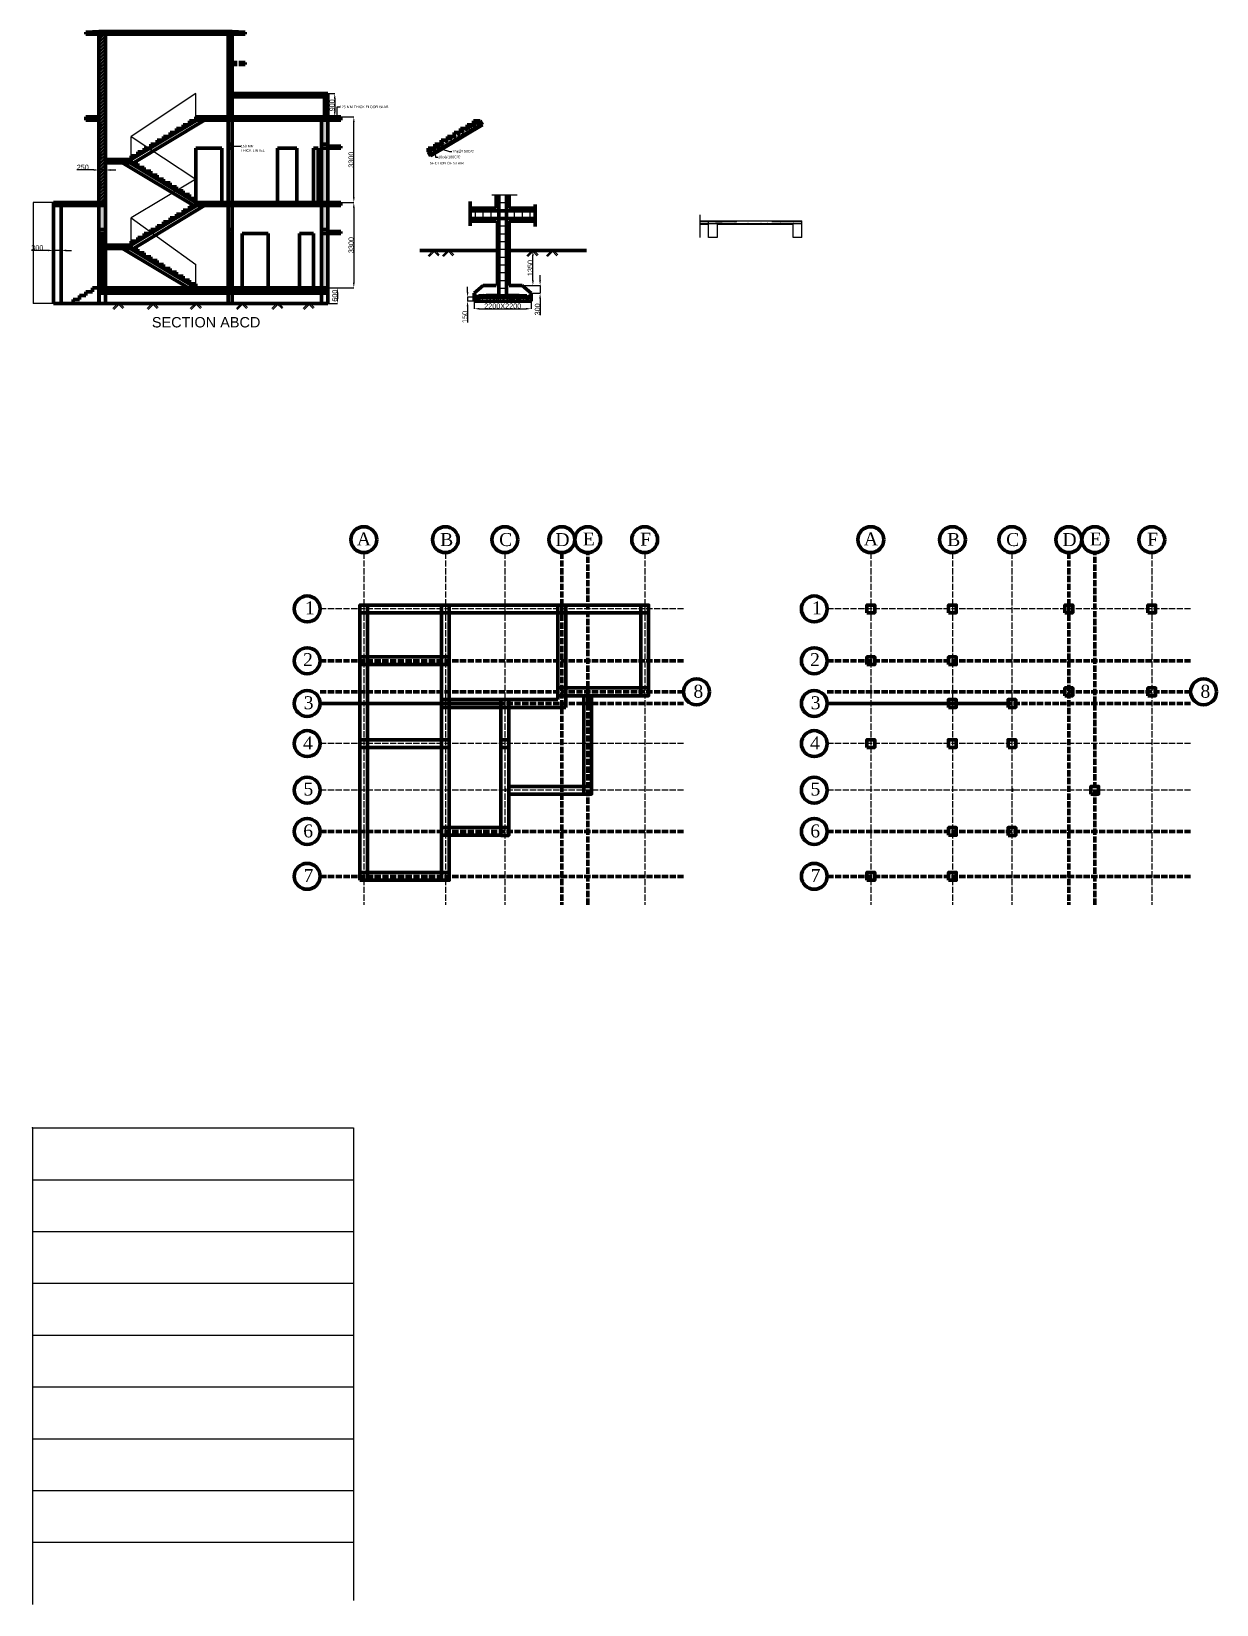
# Model space of a CAD drawing. Header units: millimetres. Extents: x 56375 to 204150, y 16886 to 77626.
# Drawn here: x 138005 to 183777, y 16886 to 77626 of the extents above; entities that cross this region are included whole.
import ezdxf
from ezdxf import colors
from ezdxf.entities.mleader import LeaderData, LeaderLine
from ezdxf.math import Vec2, Vec3

# ---------------------------------------------------------------- set-up
doc = ezdxf.new("R2010")
doc.units = ezdxf.units.MM
doc.header["$LTSCALE"] = 20
doc.linetypes.add('ACAD_ISO02W100', pattern=[15, 12, -3])
for name, color, linetype in [('beam', 6, 'Continuous'), ('chajja', 11, 'ACAD_ISO02W100'), ('column', 80, 'Continuous'), ('doors', 131, 'Continuous'), ('grid', 140, 'ACAD_ISO02W100'), ('plan', 1, 'Continuous')]:
    doc.layers.add(name, color=color, linetype=linetype)
doc.styles.get("Standard").update_dxf_attribs({"font": 'arial.ttf'})
doc.dimstyles.new('1', dxfattribs={"dimtxt": 200, "dimasz": 200, "dimexe": 1.25, "dimexo": 0.625, "dimtad": 1, "dimdsep": 46, "dimtxsty": 'Standard', "dimcen": 2.5, "dimadec": 0, "dimazin": 0, "dimtfac": 1, "dimtmove": 0, "dimatfit": 3, "dimfxl": 1, "dimarcsym": 0})
doc.dimstyles.new('ISO-25', dxfattribs={"dimtxt": 2.5, "dimasz": 2.5, "dimexe": 1.25, "dimexo": 0.625, "dimtad": 1, "dimdsep": 46, "dimtxsty": 'Standard', "dimcen": 2.5, "dimadec": 0, "dimazin": 0, "dimtfac": 1, "dimtmove": 0, "dimatfit": 3, "dimfxl": 1, "dimarcsym": 0})
pattern_1 = [(45, (33683.816, 46458.73), (76.367532, 0), [45, -63]), (45, (33702.91, 46458.73), (76.367532, 0), [18, -90]), (45, (33683.816, 46477.823), (76.367532, 0), [18, -90])]

msp = doc.modelspace()

# ---------------------------------------------------------------- texts
at = {"attachment_point": 1}
for s, width, insert, char_height in [('{\\fArial|b0|i0|c0|p34;SECTION OF STAIR}', 2823.79575, (153398.612, 72590.736), 100), ('\\pi2541.40305;SECTION ABCD', 9219.50461, (140114.934, 66597.78), 400)]:
    msp.add_mtext_dynamic_manual_height_columns(s, width=width, gutter_width=1000, heights=[0], dxfattribs=dict(at, insert=insert, char_height=char_height))
at = {"lineweight": 80, "char_height": 500, "attachment_point": 1}
for s, width, insert in [('\\pi22.25933;{\\fTimes New Roman|b0|i0|c0|p18;A}', 563.62465, (150549.556, 58281.165)), ('\\pi115.53614;{\\fTimes New Roman|b0|i0|c0|p18;B}', 670.87041, (153675.51, 58256.842)), ('\\pi88.79575;{\\fTimes New Roman|b0|i0|c0|p18;C}', 617.75012, (155979.968, 58257.521)), ('\\pi72.7907;{\\fTimes New Roman|b0|i0|c0|p18;D}', 638.0111, (158169.906, 58254.96)), ('\\pi89.01592;{\\fTimes New Roman|b0|i0|c0|p18;E}', 596.92153, (159212.063, 58278.217)), ('\\pi131.46961;{\\fTimes New Roman|b0|i0|c0|p18;F}', 631.36026, (161383.714, 58271.006)), ('\\pi22.25933;{\\fTimes New Roman|b0|i0|c0|p18;A}', 563.62465, (170133.275, 58281.165)), ('\\pi115.53614;{\\fTimes New Roman|b0|i0|c0|p18;B}', 670.87041, (173259.23, 58256.842)), ('\\pi88.79575;{\\fTimes New Roman|b0|i0|c0|p18;C}', 617.75012, (175563.688, 58257.521)), ('\\pi72.7907;{\\fTimes New Roman|b0|i0|c0|p18;D}', 638.0111, (177753.626, 58254.96)), ('\\pi89.01592;{\\fTimes New Roman|b0|i0|c0|p18;E}', 596.92153, (178795.783, 58278.217)), ('\\pi131.46961;{\\fTimes New Roman|b0|i0|c0|p18;F}', 631.36026, (180967.434, 58271.006)), ('\\pi217.14648;{\\fTimes New Roman|b0|i0|c0|p18;1}', 626.79476, (148349.649, 55618.508)), ('\\pi217.14648;{\\fTimes New Roman|b0|i0|c0|p18;1}', 626.79476, (167933.368, 55618.508)), ('\\pi144.58808;{\\fTimes New Roman|b0|i0|c0|p18;2}', 611.81496, (148351.253, 53622.184)), ('\\pi144.58808;{\\fTimes New Roman|b0|i0|c0|p18;2}', 611.81496, (167934.972, 53622.184)), ('\\pi172.05083;{\\fTimes New Roman|b0|i0|c0|p18;8}', 626.00505, (163401.175, 52399.773)), ('\\pi172.05083;{\\fTimes New Roman|b0|i0|c0|p18;8}', 626.00505, (182984.895, 52399.773)), ('\\pi171.04127;{\\fTimes New Roman CE|b0|i0|c0|p18;3}', 620.02053, (148351.018, 51957.365)), ('\\pi171.04127;{\\fTimes New Roman CE|b0|i0|c0|p18;3}', 620.02053, (167934.738, 51957.365)), ('\\pi149.08208;{\\fTimes New Roman|b0|i0|c0|p18;4}', 630.1757, (148346.07, 50404.978)), ('\\pi149.08208;{\\fTimes New Roman|b0|i0|c0|p18;4}', 630.1757, (167929.79, 50404.978)), ('\\pi163.16083;{\\fTimes New Roman|b0|i0|c0|p18;5}', 611.46946, (148348.661, 48624.593)), ('\\pi163.16083;{\\fTimes New Roman|b0|i0|c0|p18;5}', 611.46946, (167932.381, 48624.593)), ('\\pi172.38937;{\\fTimes New Roman|b0|i0|c0|p18;6}', 653.71891, (148331.695, 47007.738)), ('\\pi172.38937;{\\fTimes New Roman|b0|i0|c0|p18;6}', 653.71891, (167915.415, 47007.738)), ('\\pi171.43309;{\\fTimes New Roman|b0|i0|c0|p18;7}', 651.80633, (148345.33, 45283.819)), ('\\pi171.43309;{\\fTimes New Roman|b0|i0|c0|p18;7}', 651.80633, (167929.05, 45283.819))]:
    msp.add_mtext_dynamic_manual_height_columns(s, width=width, gutter_width=1000, heights=[0], dxfattribs=dict(at, insert=insert))

# ---------------------------------------------------------------- blocks, each defined once
blk = doc.blocks.new('*D11')
at = {"color": 0, "lineweight": -2, "transparency": 16777216}
for p, q in [((149454, 71026), (150456, 71026)), ((150455, 70826), (150455, 67926)), ((149454, 67726), (150456, 67726))]:
    blk.add_line(p, q, dxfattribs=at)
at = {"color": 0, "transparency": 16777216}
for points in [[(150422, 70826), (150488, 70826), (150455, 71026)], [(150422, 67926), (150488, 67926), (150455, 67726)]]:
    blk.add_solid(points, dxfattribs=at)
at = {"layer": 'Defpoints', "color": 0, "transparency": 16777216}
for p in [(149453, 71026), (149453, 67726), (150455, 67726)]:
    blk.add_point(p, dxfattribs=at)
at = {"color": 0, "transparency": 16777216, "insert": (150352, 69376), "char_height": 200, "attachment_point": 5, "rotation": 90}
blk.add_mtext('3300', dxfattribs=at)
blk = doc.blocks.new('*D15')
at = {"color": 0, "lineweight": -2, "transparency": 16777216}
for p, q in [((149454, 74326), (150457, 74326)), ((150456, 71226), (150456, 74126)), ((149454, 71026), (150457, 71026))]:
    blk.add_line(p, q, dxfattribs=at)
at = {"color": 0, "transparency": 16777216}
for points in [[(150422, 74126), (150489, 74126), (150456, 74326)], [(150422, 71226), (150489, 71226), (150456, 71026)]]:
    blk.add_solid(points, dxfattribs=at)
at = {"layer": 'Defpoints', "color": 0, "transparency": 16777216}
for p in [(149453, 74326), (150456, 74326), (149453, 71026)]:
    blk.add_point(p, dxfattribs=at)
at = {"color": 0, "transparency": 16777216, "insert": (150353, 72676), "char_height": 200, "attachment_point": 5, "rotation": 90}
blk.add_mtext('3300', dxfattribs=at)
blk = doc.blocks.new('*D16')
at = {"color": 0, "lineweight": -2, "transparency": 16777216}
for p, q in [((138853, 71026), (138075, 71026)), ((138076, 71023), (138076, 67128)), ((138853, 67126), (138075, 67126))]:
    blk.add_line(p, q, dxfattribs=at)
at = {"color": 0, "transparency": 16777216}
for points in [[(138075, 71023), (138076, 71023), (138076, 71026)], [(138075, 67128), (138076, 67128), (138076, 67126)]]:
    blk.add_solid(points, dxfattribs=at)
at = {"layer": 'Defpoints', "color": 0, "transparency": 16777216}
for p in [(138853, 71026), (138076, 67126), (138853, 67126)]:
    blk.add_point(p, dxfattribs=at)
at = {"color": 0, "transparency": 16777216, "insert": (138074, 68998), "char_height": 2.5, "attachment_point": 5, "rotation": 90}
blk.add_mtext('3900', dxfattribs=at)
blk = doc.blocks.new('*D17')
at = {"color": 0, "lineweight": -2, "transparency": 16777216}
for p, q in [((138653, 69171), (138011, 69171)), ((138853, 69077), (138853, 69172)), ((139153, 69171), (138853, 69171)), ((139153, 69077), (139153, 69172)), ((139353, 69171), (139553, 69171))]:
    blk.add_line(p, q, dxfattribs=at)
at = {"color": 0, "transparency": 16777216}
for points in [[(138653, 69204), (138653, 69137), (138853, 69171)], [(139353, 69204), (139353, 69137), (139153, 69171)]]:
    blk.add_solid(points, dxfattribs=at)
at = {"layer": 'Defpoints', "color": 0, "transparency": 16777216}
for p in [(138853, 69171), (138853, 69076), (139153, 69076)]:
    blk.add_point(p, dxfattribs=at)
at = {"color": 0, "transparency": 16777216, "insert": (138232, 69274), "char_height": 200, "attachment_point": 5}
blk.add_mtext('300', dxfattribs=at)
blk = doc.blocks.new('*D18')
at = {"color": 0, "lineweight": -2, "transparency": 16777216}
for p, q in [((140610, 72325), (140610, 72276)), ((140860, 72325), (140860, 72276)), ((140410, 72277), (139764, 72277)), ((140860, 72277), (140610, 72277)), ((141060, 72277), (141260, 72277))]:
    blk.add_line(p, q, dxfattribs=at)
at = {"color": 0, "transparency": 16777216}
for points in [[(140410, 72310), (140410, 72244), (140610, 72277)], [(141060, 72310), (141060, 72244), (140860, 72277)]]:
    blk.add_solid(points, dxfattribs=at)
at = {"layer": 'Defpoints', "color": 0, "transparency": 16777216}
for p in [(140610, 72326), (140860, 72326), (140610, 72277)]:
    blk.add_point(p, dxfattribs=at)
at = {"color": 0, "transparency": 16777216, "insert": (139987, 72380), "char_height": 200, "attachment_point": 5}
blk.add_mtext('250', dxfattribs=at)
blk = doc.blocks.new('*D20')
at = {"color": 0, "lineweight": -2, "transparency": 16777216}
for p, q in [((157651, 68015), (157651, 68215)), ((157308, 67815), (157652, 67815)), ((157308, 67515), (157652, 67515)), ((157651, 67815), (157651, 67515)), ((157651, 67315), (157651, 66672))]:
    blk.add_line(p, q, dxfattribs=at)
at = {"color": 0, "transparency": 16777216}
for points in [[(157618, 68015), (157684, 68015), (157651, 67815)], [(157618, 67315), (157684, 67315), (157651, 67515)]]:
    blk.add_solid(points, dxfattribs=at)
at = {"layer": 'Defpoints', "color": 0, "transparency": 16777216}
for p in [(157307, 67815), (157307, 67515), (157651, 67515)]:
    blk.add_point(p, dxfattribs=at)
at = {"color": 0, "transparency": 16777216, "insert": (157548, 66894), "char_height": 200, "attachment_point": 5, "rotation": 90}
blk.add_mtext('300', dxfattribs=at)
blk = doc.blocks.new('*D21')
at = {"color": 0, "lineweight": -2, "transparency": 16777216}
for p, q in [((156458, 69165), (157375, 69165)), ((157374, 68015), (157374, 68965)), ((156958, 67815), (157375, 67815))]:
    blk.add_line(p, q, dxfattribs=at)
at = {"color": 0, "transparency": 16777216}
for points in [[(157340, 68965), (157407, 68965), (157374, 69165)], [(157340, 68015), (157407, 68015), (157374, 67815)]]:
    blk.add_solid(points, dxfattribs=at)
at = {"layer": 'Defpoints', "color": 0, "transparency": 16777216}
for p in [(156457, 69165), (157374, 69165), (156957, 67815)]:
    blk.add_point(p, dxfattribs=at)
at = {"color": 0, "transparency": 16777216, "insert": (157271, 68490), "char_height": 200, "attachment_point": 5, "rotation": 90}
blk.add_mtext('1350', dxfattribs=at)
blk = doc.blocks.new('*D22')
at = {"color": 0, "lineweight": -2, "transparency": 16777216}
for p, q in [((154849, 67565), (154849, 67765)), ((155106, 67365), (154848, 67365)), ((155106, 67215), (154848, 67215)), ((154849, 67365), (154849, 67215)), ((154849, 67015), (154849, 66391))]:
    blk.add_line(p, q, dxfattribs=at)
at = {"color": 0, "transparency": 16777216}
for points in [[(154816, 67565), (154882, 67565), (154849, 67365)], [(154816, 67015), (154882, 67015), (154849, 67215)]]:
    blk.add_solid(points, dxfattribs=at)
at = {"layer": 'Defpoints', "color": 0, "transparency": 16777216}
for p in [(154849, 67215), (155107, 67365), (155107, 67215)]:
    blk.add_point(p, dxfattribs=at)
at = {"color": 0, "transparency": 16777216, "insert": (154746, 66603), "char_height": 200, "attachment_point": 5, "rotation": 90}
blk.add_mtext('150', dxfattribs=at)
blk = doc.blocks.new('*D26')
at = {"color": 0, "lineweight": -2, "transparency": 16777216}
for p, q in [((155107, 67214), (155107, 66918)), ((155307, 66919), (157107, 66919)), ((157307, 67214), (157307, 66918))]:
    blk.add_line(p, q, dxfattribs=at)
at = {"color": 0, "transparency": 16777216}
for points in [[(155307, 66952), (155307, 66886), (155107, 66919)], [(157107, 66952), (157107, 66886), (157307, 66919)]]:
    blk.add_solid(points, dxfattribs=at)
at = {"layer": 'Defpoints', "color": 0, "transparency": 16777216}
for p in [(155107, 67215), (157307, 67215), (157307, 66919)]:
    blk.add_point(p, dxfattribs=at)
at = {"color": 0, "transparency": 16777216, "insert": (156207, 67022), "char_height": 200, "width": 600, "attachment_point": 5}
blk.add_mtext('2200X2200', dxfattribs=at)
blk = doc.blocks.new('*D27')
at = {"color": 0, "lineweight": -2, "transparency": 16777216}
for p, q in [((149454, 75226), (149721, 75226)), ((149719, 75026), (149719, 74526)), ((149454, 74326), (149721, 74326))]:
    blk.add_line(p, q, dxfattribs=at)
at = {"color": 0, "transparency": 16777216}
for points in [[(149686, 75026), (149753, 75026), (149719, 75226)], [(149686, 74526), (149753, 74526), (149719, 74326)]]:
    blk.add_solid(points, dxfattribs=at)
at = {"layer": 'Defpoints', "color": 0, "transparency": 16777216}
for p in [(149453, 75226), (149453, 74326), (149719, 74326)]:
    blk.add_point(p, dxfattribs=at)
at = {"color": 0, "transparency": 16777216, "insert": (149617, 74776), "char_height": 200, "attachment_point": 5, "rotation": 90}
blk.add_mtext('900', dxfattribs=at)
blk = doc.blocks.new('*D28')
at = {"color": 0, "lineweight": -2, "transparency": 16777216}
for p, q in [((149454, 67726), (149824, 67726)), ((149823, 67526), (149823, 67326)), ((149454, 67126), (149824, 67126))]:
    blk.add_line(p, q, dxfattribs=at)
at = {"color": 0, "transparency": 16777216}
for points in [[(149789, 67526), (149856, 67526), (149823, 67726)], [(149789, 67326), (149856, 67326), (149823, 67126)]]:
    blk.add_solid(points, dxfattribs=at)
at = {"layer": 'Defpoints', "color": 0, "transparency": 16777216}
for p in [(149453, 67726), (149453, 67126), (149823, 67126)]:
    blk.add_point(p, dxfattribs=at)
at = {"color": 0, "transparency": 16777216, "insert": (149720, 67426), "char_height": 200, "attachment_point": 5, "rotation": 90}
blk.add_mtext('600', dxfattribs=at)

# ---------------------------------------------------------------- dimensions: what is measured, and where the dimension line sits
for base, p1, p2, picture, middle in [((149719.456, 74325.909), (149453.36, 75225.909), (149453.36, 74325.909), '*D27', (149616.717, 74775.909)), ((150455.655, 74325.909), (149453.36, 71025.909), (149453.36, 74325.909), '*D15', (150352.847, 72675.909)), ((150454.961, 67725.909), (149453.36, 71025.909), (149453.36, 67725.909), '*D11', (150352.153, 69375.909)), ((157373.808, 69164.758), (156957.076, 67814.758), (156457.076, 69164.758), '*D21', (157271, 68489.758)), ((157650.846, 67514.758), (157307.076, 67814.758), (157307.076, 67514.758), '*D20', (157548.038, 66893.601)), ((149822.753, 67125.909), (149453.36, 67725.909), (149453.36, 67125.909), '*D28', (149720.013, 67425.909)), ((154848.998, 67214.758), (155107.076, 67364.758), (155107.076, 67214.758), '*D22', (154746.258, 66602.946))]:
    dim = msp.add_linear_dim(base=base, p1=p1, p2=p2, angle=90, dimstyle='1')
    dim.commit()
    dim.dimension.update_dxf_attribs({"geometry": picture, "text_midpoint": middle})
for base, p1, p2, picture, middle in [((140610.221, 72277.056), (140860.221, 72325.909), (140610.221, 72325.909), '*D18', (139987.291, 72379.796)), ((138853.419, 69170.759), (139153.419, 69075.909), (138853.419, 69075.909), '*D17', (138232.262, 69273.567))]:
    dim = msp.add_linear_dim(base=base, p1=p1, p2=p2, dimstyle='1')
    dim.commit()
    dim.dimension.update_dxf_attribs({"geometry": picture, "text_midpoint": middle})
dim = msp.add_linear_dim(base=(138075.82, 67125.909), p1=(138853.419, 71025.909), p2=(138853.419, 67125.909), angle=90, dimstyle='ISO-25')
dim.commit()
dim.dimension.update_dxf_attribs({"geometry": '*D16', "text_midpoint": (138075.82, 68997.768), "dimtype": 160})
dim = msp.add_linear_dim(base=(157307.076, 66918.982), p1=(155107.076, 67214.758), p2=(157307.076, 67214.758), text='2200X2200', dimstyle='1')
dim.commit()
dim.dimension.update_dxf_attribs({"geometry": '*D26', "text_midpoint": (156207.076, 67021.722)})

# ---------------------------------------------------------------- hatches: boundary and pattern name
at = {"lineweight": 80, "transparency": 33554687}
h = msp.add_hatch(color=256, dxfattribs=at)
h.dxf.hatch_style = 1
h.paths.add_polyline_path([(153565.33, 73110.961, 1), (153585.33, 73110.961, 1)])
h.paths.add_polyline_path([(153739.679, 73203.57, 1), (153719.679, 73203.57, 1)])
h.paths.add_polyline_path([(153709.125, 73046.231, 1), (153729.125, 73046.231, 1)])
h.paths.add_polyline_path([(153863.474, 73138.84, 1), (153883.474, 73138.84, 1)])
h.paths.add_polyline_path([(153894.027, 73296.179, 1), (153874.027, 73296.179, 1)])
h.paths.add_polyline_path([(154037.822, 73231.449, 1), (154017.822, 73231.449, 1)])
h.paths.add_polyline_path([(154028.446, 73388.83, 1), (154048.446, 73388.83, 1)])
h.paths.add_polyline_path([(154192.171, 73324.058, 1), (154172.171, 73324.058, 1)])
h.paths.add_polyline_path([(154202.725, 73481.397, 1), (154182.725, 73481.397, 1)])
h.paths.add_polyline_path([(154346.52, 73416.668, 1), (154326.52, 73416.668, 1)])
h.paths.add_polyline_path([(154356.706, 73573.786, 1), (154336.706, 73573.786, 1)])
h.paths.add_polyline_path([(154480.869, 73509.277, 1), (154500.869, 73509.277, 1)])
h.paths.add_polyline_path([(154511.055, 73666.396, 1), (154491.055, 73666.396, 1)])
h.paths.add_polyline_path([(154635.217, 73601.886, 1), (154655.217, 73601.886, 1)])
h.paths.add_polyline_path([(154665.771, 73759.225, 1), (154645.771, 73759.225, 1)])
h.paths.add_polyline_path([(154789.566, 73694.495, 1), (154809.566, 73694.495, 1)])
h.paths.add_polyline_path([(154800.12, 73851.834, 1), (154820.12, 73851.834, 1)])
h.paths.add_polyline_path([(154943.915, 73787.105, 1), (154963.915, 73787.105, 1)])
h.paths.add_polyline_path([(154974.468, 73944.444, 0.464356366), (154962.795, 73954.303), (154956.564, 73950.57, 0.166344159), (154954.468, 73944.444, 1)])
h.paths.add_polyline_path([(155098.263, 73879.714, 1), (155118.263, 73879.714, 1)])
h.paths.add_polyline_path([(155110.732, 74042.937, 0.158597948), (155108.817, 74037.053, 1), (155128.817, 74037.053, 0.455213943), (155117.442, 74046.958)])
h.paths.add_polyline_path([(155283.166, 74129.662, 0.446735934), (155272.071, 74139.602), (155264.918, 74135.317, 0.151383519), (155263.166, 74129.662, 1)])
h.paths.add_polyline_path([(155272.612, 73972.323, 1), (155252.612, 73972.323, 1)])
at = {"transparency": 33554687}
h = msp.add_hatch(color=256, dxfattribs=at)
h.dxf.hatch_style = 1
h.paths.add_polyline_path([(153430.981, 73018.351, 1), (153410.981, 73018.351, 1)])
h.paths.add_polyline_path([(153441.005, 72873.341, 1), (153421.005, 72873.341, 1)])
h.paths.add_polyline_path([(153554.776, 72953.621, 1), (153574.776, 72953.621, 1)])
h = msp.add_hatch(color=256, dxfattribs=at)
h.dxf.hatch_style = 1
h.paths.add_polyline_path([(155300.941, 67419.758, 1), (155310.941, 67419.758, 1)])
h.paths.add_polyline_path([(155460.941, 67419.758, 1), (155450.941, 67419.758, 1)])
h.paths.add_polyline_path([(155610.941, 67419.758, 1), (155600.941, 67419.758, 1)])
h.paths.add_polyline_path([(155750.941, 67419.758, 1), (155760.941, 67419.758, 1)])
h.paths.add_polyline_path([(155910.941, 67419.758, 1), (155900.941, 67419.758, 1)])
h.paths.add_polyline_path([(156060.941, 67419.758, 1), (156050.941, 67419.758, 1)])
h.paths.add_polyline_path([(156210.941, 67419.758, 1), (156200.941, 67419.758, 1)])
h.paths.add_polyline_path([(156350.941, 67419.758, 1), (156360.941, 67419.758, 1)])
h.paths.add_polyline_path([(156510.941, 67419.758, 1), (156500.941, 67419.758, 1)])
h.paths.add_polyline_path([(156650.941, 67419.758, 1), (156660.941, 67419.758, 1)])
h.paths.add_polyline_path([(156800.941, 67419.758, 1), (156810.941, 67419.758, 1)])
h.paths.add_polyline_path([(156960.941, 67419.758, 1), (156950.941, 67419.758, 1)])
h.paths.add_polyline_path([(157110.941, 67419.758, 1), (157100.941, 67419.758, 1)])
h = msp.add_hatch(dxfattribs=at)
h.set_pattern_fill('AR-CONC', color=256)
h.set_pattern_definition([(50, (33683.82, 46458.73), (182.18467, -15.93909), [19.05, -209.55]), (355, (33683.82, 46458.73), (-35.24342, 191.05685), [15.24, -167.64058]), (100.45144, (33699, 46457.4), (146.94125, 175.11775), [16.19, -178.09024]), (46.1842, (33683.82, 46509.53), (271.07904, -42.04233), [28.575, -314.325]), (96.63556, (33706.4, 46506.03), (237.40413, 247.4261), [24.285, -267.1356]), (351.18415, (33683.82, 46509.53), (237.40413, 247.4261), [22.85997, -251.45973]), (21, (33709.22, 46496.83), (151.6144, -102.2652), [19.05, -209.55]), (326, (33709.22, 46496.83), (61.80203, 184.18797), [15.24, -167.64]), (71.45144, (33721.85, 46488.31), (213.41642, 81.92277), [16.19, -178.08994]), (37.5, (33683.816, 46458.73), (3.088603, 84.55504), [0, -165.608, 0, -170.18, 0, -168.275]), (7.5, (33683.82, 46458.73), (66.81966, 100.180575), [0, -97.028, 0, -161.798, 0, -64.135]), (327.5, (33627.174, 46458.73), (135.590595, -5.728744), [0, -63.5, 0, -198.12, 0, -262.89]), (317.5, (33601.77, 46458.73), (148.12918, 25.42649), [0, -82.55, 0, -131.572, 0, -186.69])])
h.paths.add_polyline_path([(157307.076, 67364.758), (155107.076, 67364.758), (155107.076, 67214.758), (157307.076, 67214.758)])
at = {"layer": 'plan', "lineweight": 80, "transparency": 33554687}
h = msp.add_hatch(dxfattribs=at)
h.set_pattern_fill('AR-CONC', color=0, scale=0.87)
h.set_pattern_definition([(50, (33683.82, 46458.73), (158.50066, -13.867), [16.5735, -182.3085]), (355, (33683.82, 46458.73), (-30.66178, 166.21946), [13.2588, -145.8473]), (100.45144, (33697.02, 46457.58), (127.83888, 152.35244), [14.0853, -154.93851]), (46.1842, (33683.82, 46502.93), (235.83877, -36.57683), [24.86025, -273.46275]), (96.63556, (33703.47, 46499.88), (206.5416, 215.26073), [21.12797, -232.408]), (351.18415, (33683.82, 46502.93), (206.5416, 215.26073), [19.88817, -218.76997]), (21, (33705.91, 46491.88), (131.90452, -88.97072), [16.5735, -182.3085]), (326, (33705.91, 46491.88), (53.76776, 160.24353), [13.2588, -145.8468]), (71.45144, (33716.9, 46484.46), (185.67228, 71.2728), [14.0853, -154.93825]), (37.5, (33683.816, 46458.73), (2.687085, 73.562884), [0, -144.07896, 0, -148.0566, 0, -146.39925]), (7.5, (33683.82, 46458.73), (58.133106, 87.1571), [0, -84.41436, 0, -140.76426, 0, -55.79745]), (327.5, (33634.54, 46458.73), (117.963818, -4.984007), [0, -55.245, 0, -172.3644, 0, -228.7143]), (317.5, (33612.44, 46458.73), (128.87239, 22.12105), [0, -71.8185, 0, -114.46764, 0, -162.4203])])
h.paths.add_polyline_path([(141860.221, 72675.909), (140860.221, 72675.909), (140860.221, 72550.909), (141860.221, 72550.909)])
h.paths.add_polyline_path([(140610.221, 74325.909), (140110.221, 74325.909), (140110.221, 74200.909), (140610.221, 74200.909)])
h.paths.add_polyline_path([(145603.36, 74325.909), (144360.221, 74325.909), (144360.221, 74200.909), (145603.36, 74200.909)])
h.paths.add_polyline_path([(145753.36, 74325.909), (145603.36, 74325.909), (145603.36, 74200.909), (145753.36, 74200.909)])
h.paths.add_polyline_path([(149203.36, 74325.909), (145753.36, 74325.909), (145753.36, 74200.909), (149203.36, 74200.909)])
h.paths.add_polyline_path([(145603.36, 71025.909), (144360.221, 71025.909), (144360.221, 70900.909), (145603.36, 70900.909)])
h.paths.add_polyline_path([(145753.36, 71025.909), (145603.36, 71025.909), (145603.36, 70900.909), (145753.36, 70900.909)])
h.paths.add_polyline_path([(149203.36, 71025.909), (145753.36, 71025.909), (145753.36, 70900.909), (149203.36, 70900.909)])
h.paths.add_polyline_path([(140860.221, 71025.909), (140614.708, 71025.909), (140614.708, 70900.909), (140860.221, 70900.909)])
h.paths.add_polyline_path([(140860.221, 69975.909), (140610.221, 69975.909), (140610.221, 69825.909), (140860.221, 69825.909)])
h.paths.add_polyline_path([(145753.36, 69975.909), (145603.36, 69975.909), (145603.36, 69825.909), (145753.36, 69825.909)])
h.paths.add_polyline_path([(146253.36, 77600.909), (145753.36, 77625.909), (140610.221, 77625.909), (140110.221, 77600.909), (140110.221, 77525.909), (140610.221, 77525.909), (145753.36, 77525.909), (146253.36, 77525.909)])
h.paths.add_polyline_path([(149453.36, 69975.909), (149203.36, 69975.909), (149203.36, 69825.909), (149453.36, 69825.909)])
h.paths.add_polyline_path([(149953.36, 69900.909), (149453.36, 69900.909), (149453.36, 69825.909), (149953.36, 69825.909)])
h.paths.add_polyline_path([(149953.36, 73200.909), (149453.36, 73200.909), (149453.36, 73125.909), (149953.36, 73125.909)])
h.paths.add_polyline_path([(149453.36, 73275.909), (149203.36, 73275.909), (149203.36, 73125.909), (149453.36, 73125.909), (149453.36, 73200.909)])
h.paths.add_polyline_path([(149953.36, 71025.909), (149453.36, 71025.909), (149453.36, 70900.909), (149953.36, 70900.909)])
h.paths.add_polyline_path([(149453.36, 71025.909), (149203.36, 71025.909), (149203.36, 70900.909), (149453.36, 70900.909)])
h.paths.add_polyline_path([(149953.36, 74325.909), (149453.36, 74325.909), (149453.36, 74200.909), (149953.36, 74200.909)])
h.paths.add_polyline_path([(149453.36, 74325.909), (149203.36, 74325.909), (149203.36, 74200.909), (149453.36, 74200.909)])
h.paths.add_polyline_path([(149203.36, 67725.909), (145753.36, 67725.909), (145753.36, 67625.909), (149203.36, 67625.909)])
h.paths.add_polyline_path([(145753.36, 67725.909), (145603.36, 67725.909), (145603.36, 67625.909), (145753.36, 67625.909)])
h.paths.add_polyline_path([(145603.36, 67725.909), (140860.221, 67725.909), (140860.221, 67625.909), (145603.36, 67625.909)])
h.paths.add_polyline_path([(149453.36, 67725.909), (149203.36, 67725.909), (149203.36, 67625.909), (149453.36, 67625.909)])
h.paths.add_polyline_path([(140860.221, 67725.909), (140614.708, 67725.909), (140614.708, 67625.909), (140860.221, 67625.909)])
at = {"layer": 'plan'}
h = msp.add_hatch(dxfattribs=at)
h.set_pattern_fill('GOST_GROUND', color=256, scale=9)
h.paths.add_polyline_path([(140860.221, 77525.909), (140610.221, 77525.909), (140610.221, 77500.909), (140610.221, 71025.909), (140860.221, 71025.909)])
h.paths.add_polyline_path([(145753.36, 77525.909), (145603.36, 77525.909), (145603.36, 76425.909), (145753.36, 76425.909)])
at = {"layer": 'plan', "lineweight": 80, "transparency": 33554687}
h = msp.add_hatch(dxfattribs=at)
h.set_pattern_fill('GOST_GLASS', color=0, scale=9)
h.set_pattern_definition(pattern_1)
h.paths.add_polyline_path([(149328.36, 75225.909), (145753.36, 75225.909), (145753.36, 75100.909), (149328.36, 75100.909)])
h = msp.add_hatch(dxfattribs=at)
h.set_pattern_fill('GOST_GLASS', color=0, scale=9)
h.set_pattern_definition(pattern_1)
h.paths.add_polyline_path([(149453.36, 75225.909), (149328.36, 75225.909), (149328.36, 74325.909), (149453.36, 74325.909)])
h = msp.add_hatch(dxfattribs=at)
h.set_pattern_fill('GOST_GROUND', color=256, scale=9)
h.set_pattern_definition([(45, (33683.82, 46458.73), (127.27922, 0), [180]), (45, (33710.82, 46458.73), (127.27922, 0), [180]), (45, (33737.82, 46458.73), (127.27922, 0), [180])])
h.paths.add_polyline_path([(149453.36, 73125.909), (149203.36, 73125.909), (149203.36, 71025.909), (149453.36, 71025.909)])
h.paths.add_polyline_path([(149453.36, 74200.909), (149203.36, 74200.909), (149203.36, 73275.909), (149453.36, 73275.909)])
h.paths.add_polyline_path([(149453.36, 69825.909), (149203.36, 69825.909), (149203.36, 67725.909), (149453.36, 67725.909)])
h.paths.add_polyline_path([(149453.36, 70900.909), (149203.36, 70900.909), (149203.36, 69975.909), (149453.36, 69975.909)])
h.paths.add_polyline_path([(145753.36, 70900.909), (145603.36, 70900.909), (145603.36, 69975.909), (145753.36, 69975.909)])
h.paths.add_polyline_path([(145753.36, 73125.909), (145603.36, 73125.909), (145603.36, 71025.909), (145753.36, 71025.909)])
h.paths.add_polyline_path([(145753.36, 74200.909), (145603.36, 74200.909), (145603.36, 73275.909), (145753.36, 73275.909)])
h.paths.add_polyline_path([(140860.221, 70900.909), (140610.221, 70900.909), (140610.221, 69975.909), (140860.221, 69975.909)])
h.paths.add_polyline_path([(140710.221, 69825.909), (140610.221, 69825.909), (140610.221, 67725.909), (140710.221, 67725.909)])
h.paths.add_polyline_path([(140860.221, 69825.909), (140760.221, 69825.909), (140760.221, 67725.909), (140860.221, 67725.909)])
h.paths.add_polyline_path([(145753.36, 69825.909), (145703.36, 69825.909), (145703.36, 67725.909), (145753.36, 67725.909)])
h.paths.add_polyline_path([(145653.36, 69825.909), (145603.36, 69825.909), (145603.36, 67725.909), (145653.36, 67725.909)])
h = msp.add_hatch(dxfattribs=at)
h.set_pattern_fill('GOST_GLASS', color=256, scale=9)
h.set_pattern_definition(pattern_1)
h.paths.add_polyline_path([(142110.221, 72825.909), (141860.221, 72825.909), (141860.221, 72675.909)])
h.paths.add_polyline_path([(142110.221, 72975.909), (142110.221, 72825.909), (142360.221, 72975.909)])
h.paths.add_polyline_path([(142360.221, 72975.909), (142610.221, 73125.909), (142360.221, 73125.909)])
h.paths.add_polyline_path([(142860.221, 73275.909), (142610.221, 73275.909), (142610.221, 73125.909)])
h.paths.add_polyline_path([(143110.221, 73425.909), (142860.221, 73425.909), (142860.221, 73275.909)])
h.paths.add_polyline_path([(143360.221, 73575.909), (143110.221, 73575.909), (143110.221, 73425.909)])
h.paths.add_polyline_path([(143360.221, 73725.909), (143360.221, 73575.909), (143610.221, 73725.909)])
h.paths.add_polyline_path([(143860.221, 73875.909), (143610.221, 73875.909), (143610.221, 73725.909)])
h.paths.add_polyline_path([(144110.221, 74025.909), (143860.221, 74025.909), (143860.221, 73875.909)])
h.paths.add_polyline_path([(144110.221, 74175.909), (144110.221, 74025.909), (144360.221, 74175.909)])
h.paths.add_polyline_path([(142610.221, 69825.909), (142360.221, 69825.909), (142360.221, 69675.909)])
h.paths.add_polyline_path([(142610.221, 69975.909), (142610.221, 69825.909), (142860.221, 69975.909)])
h.paths.add_polyline_path([(143110.221, 70125.909), (142860.221, 70125.909), (142860.221, 69975.909)])
h.paths.add_polyline_path([(143360.221, 70275.909), (143110.221, 70275.909), (143110.221, 70125.909)])
h.paths.add_polyline_path([(143360.221, 70425.909), (143360.221, 70275.909), (143610.221, 70425.909)])
h.paths.add_polyline_path([(143860.221, 70575.909), (143610.221, 70575.909), (143610.221, 70425.909)])
h.paths.add_polyline_path([(144110.221, 70725.909), (143860.221, 70725.909), (143860.221, 70575.909)])
h.paths.add_polyline_path([(144360.221, 70875.909), (144110.221, 70875.909), (144110.221, 70725.909)])
h.paths.add_polyline_path([(142110.221, 69525.909), (141860.221, 69525.909), (141860.221, 69375.909)])
h.paths.add_polyline_path([(142360.221, 69675.909), (142110.221, 69675.909), (142110.221, 69525.909)])
h = msp.add_hatch(dxfattribs=at)
h.set_pattern_fill('GOST_GLASS', color=0, scale=9)
h.set_pattern_definition(pattern_1)
h.paths.add_polyline_path([(141860.221, 69375.909), (140860.221, 69375.909), (140860.221, 69250.909), (141860.221, 69250.909)])
h.paths.add_polyline_path([(145753.36, 73275.909), (145603.36, 73275.909), (145603.36, 73125.909), (145753.36, 73125.909)])
h = msp.add_hatch(dxfattribs=at)
h.set_pattern_fill('GOST_GLASS', color=0, scale=9)
h.set_pattern_definition(pattern_1)
h.paths.add_polyline_path([(140610.221, 71025.909), (139153.419, 71025.909), (139153.419, 70900.909), (140610.221, 70900.909)])
h.paths.add_polyline_path([(139153.419, 71025.909), (138853.419, 71025.909), (138853.419, 70900.909), (139153.419, 70900.909)])

# ---------------------------------------------------------------- linework, layer by layer
for p, q in [((144360.221, 75225.909), (141860.221, 73575.909)), ((144360.221, 74325.909), (144360.221, 75225.909)), ((141860.221, 72675.909), (141860.221, 73575.909)), ((141860.221, 73575.909), (144360.221, 71925.909)), ((144360.221, 71925.909), (141860.221, 70425.909)), ((144360.221, 71025.909), (144360.221, 71925.909)), ((156764.625, 71302.715), (155783.54, 71302.715)), ((155154.807, 70402.715), (155154.807, 70702.715)), ((155454.807, 70402.715), (155454.807, 70702.715)), ((155754.807, 70402.715), (155754.807, 70702.715)), ((156354.807, 71002.715), (156054.807, 71002.715)), ((156654.807, 70702.715), (156654.807, 70402.715)), ((156954.807, 70702.715), (156954.807, 70402.715)), ((157254.807, 70702.715), (157254.807, 70402.715)), ((163829.223, 69673.142), (163829.223, 70551.484)), ((141860.221, 69375.909), (141860.221, 70425.909)), ((141860.221, 70425.909), (144360.221, 68625.909)), ((155954.807, 70302.715), (155957.076, 67814.758)), ((156352.538, 70102.715), (156054.807, 70102.715)), ((156354.807, 70102.715), (156057.076, 70102.715)), ((163829.223, 70310.618), (167759.564, 70310.618)), ((163829.223, 70285.618), (165254.223, 70285.618)), ((163829.223, 70215.618), (167759.564, 70215.618)), ((163829.223, 70190.618), (164159.564, 70190.618)), ((164159.564, 69673.142), (164159.564, 70310.618)), ((164429.223, 70219.618), (164679.223, 70219.618)), ((164489.905, 70190.618), (167429.223, 70190.618)), ((164489.905, 70190.618), (164489.905, 69673.142)), ((166604.223, 70285.618), (167759.564, 70285.618)), ((167429.223, 69673.142), (167429.223, 70190.618)), ((167759.564, 69673.142), (167759.564, 70310.618)), ((156352.538, 69802.715), (156054.807, 69802.715)), ((156354.807, 69802.715), (156057.076, 69802.715)), ((156354.807, 69502.715), (156057.076, 69502.715)), ((156354.807, 69502.715), (156057.076, 69502.715)), ((164489.905, 69673.142), (164159.564, 69673.142)), ((167759.564, 69673.142), (167429.223, 69673.142)), ((153329.921, 68965.777), (153526.534, 69164.758)), ((153365.487, 68930.634), (153596.825, 69164.758)), ((153723.147, 68965.777), (153526.534, 69164.758)), ((153758.713, 69000.92), (153596.825, 69164.758)), ((153884.744, 68965.777), (154081.357, 69164.758)), ((153920.311, 68930.634), (154151.648, 69164.758)), ((154277.97, 68965.777), (154081.357, 69164.758)), ((154313.536, 69000.92), (154151.648, 69164.758)), ((156354.807, 69202.715), (156057.076, 69202.715)), ((156354.807, 68902.715), (156057.076, 68902.715)), ((157142.377, 68965.777), (157338.99, 69164.758)), ((157177.944, 68930.634), (157409.282, 69164.758)), ((157535.603, 68965.777), (157338.99, 69164.758)), ((157571.17, 69000.92), (157409.282, 69164.758)), ((157903.639, 68965.777), (158100.251, 69164.758)), ((157939.205, 68930.634), (158170.543, 69164.758)), ((158296.864, 68965.777), (158100.251, 69164.758)), ((158332.431, 69000.92), (158170.543, 69164.758)), ((144360.221, 67725.909), (144360.221, 68625.909)), ((156354.807, 68602.715), (156057.076, 68602.715)), ((156354.807, 68302.715), (156057.076, 68302.715)), ((155269.652, 67414.758), (155169.652, 67459.758)), ((155568.517, 67424.758), (155468.517, 67469.758)), ((156354.807, 68002.715), (156057.076, 68002.715)), ((156354.807, 67702.715), (156057.076, 67702.715)), ((156841.097, 67424.758), (156941.097, 67469.758)), ((157142.231, 67414.758), (157242.231, 67459.758)), ((141146.91, 66926.928), (141343.523, 67125.909)), ((141182.477, 66891.785), (141413.815, 67125.909)), ((141540.136, 66926.928), (141343.523, 67125.909)), ((141575.702, 66962.071), (141413.815, 67125.909)), ((142471.713, 66926.928), (142668.325, 67125.909)), ((142507.279, 66891.785), (142738.617, 67125.909)), ((142864.938, 66926.928), (142668.325, 67125.909)), ((142900.505, 66962.071), (142738.617, 67125.909)), ((144140.619, 66926.928), (144337.231, 67125.909)), ((144176.185, 66891.785), (144407.523, 67125.909)), ((144533.844, 66926.928), (144337.231, 67125.909)), ((144569.411, 66962.071), (144407.523, 67125.909)), ((145920.556, 66926.928), (146117.169, 67125.909)), ((145956.122, 66891.785), (146187.46, 67125.909)), ((146313.782, 66926.928), (146117.169, 67125.909)), ((146349.348, 66962.071), (146187.46, 67125.909)), ((147289.691, 66926.928), (147486.303, 67125.909)), ((147325.257, 66891.785), (147556.595, 67125.909)), ((147682.916, 66926.928), (147486.303, 67125.909)), ((147718.483, 66962.071), (147556.595, 67125.909)), ((148498.043, 66926.928), (148694.656, 67125.909)), ((148533.61, 66891.785), (148764.947, 67125.909)), ((148891.269, 66926.928), (148694.656, 67125.909)), ((148926.835, 66962.071), (148764.947, 67125.909)), ((138051.318, 35289.997), (138051.318, 16886.277)), ((138051.318, 35289.997), (150437.501, 35289.997)), ((150437.501, 35289.997), (150437.501, 17045.351)), ((138051.318, 33289.997), (150437.501, 33289.997)), ((138051.318, 31289.997), (150437.501, 31289.997)), ((138051.318, 29289.997), (150437.501, 29289.997)), ((138051.318, 27289.997), (150437.501, 27289.997)), ((138051.318, 25289.997), (150437.501, 25289.997)), ((138051.318, 23289.997), (150437.501, 23289.997)), ((138051.318, 21289.997), (150437.501, 21289.997)), ((138051.318, 19289.997), (150437.501, 19289.997))]:
    msp.add_line(p, q)
at = {"lineweight": 80}
for p, q in [((154830.465, 73875.018), (155312.005, 74163.528)), ((155330.655, 74174.702), (155423.166, 74020.295)), ((153406.989, 72847.295), (155389.427, 74035.053)), ((153422.407, 72821.56), (155423.166, 74020.295)), ((153329.896, 72975.967), (153830.085, 73275.651)), ((153329.896, 72975.967), (153422.407, 72821.56)), ((155954.807, 71302.715), (155954.807, 70802.715)), ((156057.076, 71302.715), (156057.076, 67424.758)), ((156357.076, 71302.715), (156356.067, 67424.756)), ((156454.807, 71302.715), (156454.807, 70802.715)), ((154954.807, 71056.102), (154954.807, 70115.398)), ((155954.807, 70802.715), (154954.807, 70802.715)), ((156354.807, 70702.715), (154954.807, 70702.715)), ((156354.807, 70702.715), (157454.807, 70702.715)), ((156454.807, 70802.715), (157454.807, 70802.715)), ((157454.807, 70946.65), (157454.807, 70090.78)), ((156352.538, 70402.715), (154954.807, 70402.715)), ((155954.807, 70302.715), (154954.807, 70302.715)), ((156354.807, 70402.715), (157454.807, 70402.715)), ((156454.807, 70302.715), (157454.807, 70302.715)), ((156457.076, 70302.715), (156457.076, 67814.758)), ((153011.548, 69164.758), (155957.076, 69164.758)), ((156457.076, 69164.758), (159440.295, 69164.758)), ((155457.076, 67814.758), (155107.076, 67514.758)), ((155107.076, 67364.758), (155107.076, 67514.758)), ((155457.076, 67814.758), (155957.076, 67814.758)), ((155568.517, 67424.758), (156057.076, 67424.758)), ((156355.941, 67424.758), (156841.097, 67424.758)), ((156457.076, 67814.758), (156957.076, 67814.758)), ((156957.076, 67814.758), (157307.076, 67514.758)), ((157307.076, 67364.758), (157307.076, 67514.758)), ((155107.076, 67364.758), (155107.076, 67214.758)), ((155107.076, 67364.758), (157307.076, 67364.758)), ((155107.076, 67214.758), (157307.076, 67214.758)), ((155269.652, 67414.758), (157142.231, 67414.758)), ((157307.076, 67364.758), (157307.076, 67214.758))]:
    msp.add_line(p, q, dxfattribs=at)
for centre, radius in [((155273.166, 74129.662), 10), ((154346.706, 73573.786), 10), ((154490.869, 73509.277), 10), ((154501.055, 73666.396), 10), ((154645.217, 73601.886), 10), ((154655.771, 73759.225), 10), ((154799.566, 73694.495), 10), ((154799.566, 73694.495), 10), ((154810.12, 73851.834), 10), ((154953.915, 73787.105), 10), ((154964.468, 73944.444), 10), ((155108.263, 73879.714), 10), ((155118.817, 74037.053), 10), ((155262.612, 73972.323), 10), ((153420.981, 73018.351), 10), ((153564.776, 72953.621), 10), ((153575.33, 73110.961), 10), ((153719.125, 73046.231), 10), ((153729.679, 73203.57), 10), ((153873.474, 73138.84), 10), ((153884.027, 73296.179), 10), ((154027.822, 73231.449), 10), ((154038.446, 73388.83), 10), ((154182.171, 73324.058), 10), ((154192.725, 73481.397), 10), ((154336.52, 73416.668), 10), ((153431.005, 72873.341), 10), ((150840.004, 58003.824), 500), ((153992.189, 58003.824), 500), ((156290.004, 58003.824), 500), ((158490.004, 58003.824), 500), ((159490.004, 58003.824), 500), ((161690.004, 58003.824), 500), ((170423.724, 58003.824), 500), ((173575.909, 58003.824), 500), ((175873.724, 58003.824), 500), ((178073.724, 58003.824), 500), ((179073.724, 58003.824), 500), ((181273.724, 58003.824), 500), ((148657.333, 55328.338), 500), ((168241.053, 55328.338), 500), ((148657.333, 53328.338), 500), ((168241.053, 53328.338), 500), ((163693.762, 52128.338), 500), ((183277.482, 52128.338), 500), ((148657.333, 51678.338), 500), ((168241.053, 51678.338), 500), ((148657.333, 50128.338), 500), ((168241.053, 50128.338), 500), ((148657.333, 48328.338), 500), ((168241.053, 48328.338), 500), ((148657.333, 46737.334), 500), ((168241.053, 46737.334), 500), ((148657.333, 45003.307), 500), ((168241.053, 45003.307), 500)]:
    msp.add_circle(centre, radius, dxfattribs=at)
for centre, radius in [((164429.223, 70219.618), 4), ((164554.223, 70281.618), 4), ((164679.223, 70219.618), 4), ((164804.223, 70281.618), 4), ((164929.223, 70219.618), 4), ((165054.223, 70281.618), 4), ((165179.223, 70219.618), 4), ((165429.223, 70219.618), 4), ((165679.223, 70219.618), 4), ((165929.223, 70219.618), 4), ((166179.223, 70219.618), 4), ((166429.223, 70219.618), 4), ((166679.223, 70219.618), 4), ((166804.223, 70281.618), 4), ((166929.223, 70219.618), 4), ((167054.223, 70281.618), 4), ((167179.223, 70219.618), 4), ((167304.223, 70281.618), 4), ((167429.223, 70219.618), 4), ((155305.941, 67419.758), 5), ((155455.941, 67419.758), 5), ((155605.941, 67419.758), 5), ((155755.941, 67419.758), 5), ((155905.941, 67419.758), 5), ((156055.941, 67419.758), 5), ((156205.941, 67419.758), 5), ((156355.941, 67419.758), 5), ((156355.941, 67419.758), 5), ((156505.941, 67419.758), 5), ((156655.941, 67419.758), 5), ((156805.941, 67419.758), 5), ((156955.941, 67419.758), 5), ((157105.941, 67419.758), 5)]:
    msp.add_circle(centre, radius)
msp.add_point((138051.318, 35289.997))
at = {"layer": 'beam', "lineweight": 80}
for p, q in [((153842.189, 55478.339), (150990.004, 55478.339)), ((158340.004, 55478.339), (154142.189, 55478.339)), ((161540.004, 55478.338), (158640.004, 55478.335)), ((150690.004, 55178.338), (150690.004, 53478.338)), ((153842.189, 55178.339), (150990.004, 55178.339)), ((150990.004, 55178.338), (150990.004, 53478.338)), ((153842.189, 55178.338), (153842.189, 53478.338)), ((158340.004, 55178.339), (154142.189, 55178.339)), ((154142.189, 55178.338), (154142.189, 53478.338)), ((158340.008, 52278.338), (158340.004, 55178.338)), ((158640.008, 52278.339), (158640.004, 55178.339)), ((161540.004, 55178.338), (158640.004, 55178.335)), ((161540.004, 52278.338), (161540.004, 55178.338)), ((161840.004, 52278.338), (161840.004, 55178.338)), ((150990.004, 53478.338), (153842.189, 53478.338)), ((150690.004, 53178.338), (150690.004, 50278.338)), ((150990.004, 53178.338), (153842.189, 53178.338)), ((150990.004, 53178.338), (150990.004, 50278.338)), ((153842.189, 53178.584), (153839.983, 51828.584)), ((154142.189, 53178.093), (154139.983, 51828.093)), ((158640.008, 52278.339), (161540.004, 52278.339)), ((156140.004, 51828.338), (154139.983, 51828.338)), ((156440.004, 51828.338), (158340.006, 51828.338)), ((158340.006, 51828.338), (158340.008, 51978.34)), ((158640.002, 51528.338), (158640.008, 51978.336)), ((158640.008, 51978.339), (161540.004, 51978.339)), ((159340.004, 48478.338), (159340.004, 51978.339)), ((159640.004, 48478.338), (159640.004, 51978.339)), ((153842.189, 51528.338), (153842.189, 50278.338)), ((156140.004, 51528.338), (154139.983, 51528.338)), ((154142.189, 51528.338), (154142.189, 50278.338)), ((156140.004, 50278.338), (156140.004, 51528.338)), ((156440.004, 50278.338), (156440.004, 51528.338)), ((156440.004, 51528.338), (158640.002, 51528.338)), ((150690.004, 45153.338), (150690.004, 49978.338)), ((150990.004, 50278.338), (153837.798, 50278.338)), ((150990.004, 49978.338), (153837.798, 49978.338)), ((150990.004, 45153.338), (150990.004, 49978.338)), ((153837.798, 49978.202), (153842.189, 45153.261)), ((154137.798, 49978.475), (154142.189, 45153.534)), ((156140.004, 46886.001), (156140.004, 49978.338)), ((156440.004, 46886.001), (156440.004, 49978.338)), ((156440.004, 48478.338), (159340.004, 48478.338)), ((156440.004, 48178.338), (159340.004, 48178.338)), ((154141.45, 46887.334), (156140.004, 46887.334)), ((154141.45, 46587.334), (156140.004, 46587.334)), ((150840.004, 45153.338), (153842.189, 45153.338)), ((150840.004, 44853.338), (153842.189, 44853.338))]:
    msp.add_line(p, q, dxfattribs=at)
at = {"layer": 'chajja', "lineweight": 80}
for p, q in [((146253.36, 76425.909), (145603.36, 76425.909)), ((146253.36, 76350.909), (145753.36, 76350.909)), ((146253.36, 76425.909), (146253.36, 76350.909)), ((142110.221, 72525.909), (141860.221, 72525.909)), ((142110.221, 72375.909), (142110.221, 72525.909)), ((142360.221, 72375.909), (142110.221, 72375.909)), ((142360.221, 72225.909), (142360.221, 72375.909)), ((142610.221, 72225.909), (142360.221, 72225.909)), ((142610.221, 72075.909), (142610.221, 72225.909)), ((142860.221, 72075.909), (142610.221, 72075.909)), ((142860.221, 71925.909), (142860.221, 72075.909)), ((143110.221, 71925.909), (142860.221, 71925.909)), ((143110.221, 71775.909), (143110.221, 71925.909)), ((143360.221, 71775.909), (143110.221, 71775.909)), ((143360.221, 71625.909), (143360.221, 71775.909)), ((143610.221, 71625.909), (143360.221, 71625.909)), ((143610.221, 71475.909), (143610.221, 71625.909)), ((143860.221, 71475.909), (143610.221, 71475.909)), ((143860.221, 71325.909), (143860.221, 71475.909)), ((144110.221, 71325.909), (143860.221, 71325.909)), ((144110.221, 71175.909), (144110.221, 71325.909)), ((144360.221, 71175.909), (144110.221, 71175.909)), ((144360.221, 71025.909), (144360.221, 71175.909)), ((142110.221, 69225.909), (141860.221, 69225.909)), ((142110.221, 69075.909), (142110.221, 69225.909)), ((142360.221, 69075.909), (142110.221, 69075.909)), ((142360.221, 68925.909), (142360.221, 69075.909)), ((142610.221, 68925.909), (142360.221, 68925.909)), ((142610.221, 68775.909), (142610.221, 68925.909)), ((142860.221, 68775.909), (142610.221, 68775.909)), ((142860.221, 68625.909), (142860.221, 68775.909)), ((143110.221, 68625.909), (142860.221, 68625.909)), ((143110.221, 68475.909), (143110.221, 68625.909)), ((143360.221, 68475.909), (143110.221, 68475.909)), ((143360.221, 68325.909), (143360.221, 68475.909)), ((143610.221, 68325.909), (143360.221, 68325.909)), ((143610.221, 68175.909), (143610.221, 68325.909)), ((143860.221, 68175.909), (143610.221, 68175.909)), ((143860.221, 68025.909), (143860.221, 68175.909)), ((144110.221, 68025.909), (143860.221, 68025.909)), ((144110.221, 67875.909), (144110.221, 68025.909)), ((144360.221, 67875.909), (144110.221, 67875.909)), ((144360.221, 67725.909), (144360.221, 67875.909))]:
    msp.add_line(p, q, dxfattribs=at)
at = {"layer": 'column', "lineweight": 80}
for points in [[(150690.004, 55178.338), (150990.004, 55178.338), (150990.004, 55478.338), (150690.004, 55478.338)], [(150690.004, 55178.338), (150990.004, 55178.338), (150990.004, 55478.338), (150690.004, 55478.338)], [(153842.189, 55178.338), (154142.189, 55178.338), (154142.189, 55478.338), (153842.189, 55478.338)], [(153842.189, 55178.338), (154142.189, 55178.338), (154142.189, 55478.338), (153842.189, 55478.338)], [(158340.004, 55178.338), (158640.004, 55178.338), (158640.004, 55478.338), (158340.004, 55478.338)], [(158340.004, 55178.338), (158640.004, 55178.338), (158640.004, 55478.338), (158340.004, 55478.338)], [(161540.004, 55178.338), (161840.004, 55178.338), (161840.004, 55478.338), (161540.004, 55478.338)], [(161540.004, 55178.338), (161840.004, 55178.338), (161840.004, 55478.338), (161540.004, 55478.338)], [(170273.724, 55178.338), (170573.724, 55178.338), (170573.724, 55478.338), (170273.724, 55478.338)], [(173425.909, 55178.338), (173725.909, 55178.338), (173725.909, 55478.338), (173425.909, 55478.338)], [(177923.724, 55178.338), (178223.724, 55178.338), (178223.724, 55478.338), (177923.724, 55478.338)], [(181123.724, 55178.338), (181423.724, 55178.338), (181423.724, 55478.338), (181123.724, 55478.338)], [(150690.004, 53178.338), (150990.004, 53178.338), (150990.004, 53478.338), (150690.004, 53478.338)], [(150690.004, 53178.338), (150990.004, 53178.338), (150990.004, 53478.338), (150690.004, 53478.338)], [(153842.189, 53178.338), (154142.189, 53178.338), (154142.189, 53478.338), (153842.189, 53478.338)], [(153842.189, 53178.338), (154142.189, 53178.338), (154142.189, 53478.338), (153842.189, 53478.338)], [(170273.724, 53178.338), (170573.724, 53178.338), (170573.724, 53478.338), (170273.724, 53478.338)], [(173425.909, 53178.338), (173725.909, 53178.338), (173725.909, 53478.338), (173425.909, 53478.338)], [(158340.008, 51978.338), (158640.008, 51978.338), (158640.008, 52278.338), (158340.008, 52278.338)], [(158340.008, 51978.338), (158640.008, 51978.338), (158640.008, 52278.338), (158340.008, 52278.338)], [(161540.004, 51978.338), (161840.004, 51978.338), (161840.004, 52278.338), (161540.004, 52278.338)], [(161540.004, 51978.338), (161840.004, 51978.338), (161840.004, 52278.338), (161540.004, 52278.338)], [(177923.728, 51978.338), (178223.728, 51978.338), (178223.728, 52278.338), (177923.728, 52278.338)], [(181123.724, 51978.338), (181423.724, 51978.338), (181423.724, 52278.338), (181123.724, 52278.338)], [(153839.983, 51528.338), (154139.983, 51528.338), (154139.983, 51828.338), (153839.983, 51828.338)], [(153839.983, 51528.338), (154139.983, 51528.338), (154139.983, 51828.338), (153839.983, 51828.338)], [(156140.004, 51528.338), (156440.004, 51528.338), (156440.004, 51828.338), (156140.004, 51828.338)], [(156140.004, 51528.338), (156440.004, 51528.338), (156440.004, 51828.338), (156140.004, 51828.338)], [(173423.703, 51528.338), (173723.703, 51528.338), (173723.703, 51828.338), (173423.703, 51828.338)], [(175723.724, 51528.338), (176023.724, 51528.338), (176023.724, 51828.338), (175723.724, 51828.338)], [(150690.004, 49978.338), (150990.004, 49978.338), (150990.004, 50278.338), (150690.004, 50278.338)], [(150690.004, 49978.338), (150990.004, 49978.338), (150990.004, 50278.338), (150690.004, 50278.338)], [(153837.798, 49978.338), (154137.798, 49978.338), (154137.798, 50278.338), (153837.798, 50278.338)], [(153837.798, 49978.338), (154137.798, 49978.338), (154137.798, 50278.338), (153837.798, 50278.338)], [(156140.004, 49978.338), (156440.004, 49978.338), (156440.004, 50278.338), (156140.004, 50278.338)], [(156140.004, 49978.338), (156440.004, 49978.338), (156440.004, 50278.338), (156140.004, 50278.338)], [(170273.724, 49978.338), (170573.724, 49978.338), (170573.724, 50278.338), (170273.724, 50278.338)], [(173421.518, 49978.338), (173721.518, 49978.338), (173721.518, 50278.338), (173421.518, 50278.338)], [(175723.724, 49978.338), (176023.724, 49978.338), (176023.724, 50278.338), (175723.724, 50278.338)], [(159340.004, 48178.338), (159640.004, 48178.338), (159640.004, 48478.338), (159340.004, 48478.338)], [(159340.004, 48178.338), (159640.004, 48178.338), (159640.004, 48478.338), (159340.004, 48478.338)], [(178923.724, 48178.338), (179223.724, 48178.338), (179223.724, 48478.338), (178923.724, 48478.338)], [(153841.45, 46587.334), (154141.45, 46587.334), (154141.45, 46887.334), (153841.45, 46887.334)], [(153841.45, 46587.334), (154141.45, 46587.334), (154141.45, 46887.334), (153841.45, 46887.334)], [(156140.004, 46586.001), (156440.004, 46586.001), (156440.004, 46886.001), (156140.004, 46886.001)], [(156140.004, 46586.001), (156440.004, 46586.001), (156440.004, 46886.001), (156140.004, 46886.001)], [(173425.17, 46587.334), (173725.17, 46587.334), (173725.17, 46887.334), (173425.17, 46887.334)], [(175723.724, 46586.001), (176023.724, 46586.001), (176023.724, 46886.001), (175723.724, 46886.001)], [(150690.004, 44853.338), (150990.004, 44853.338), (150990.004, 45153.338), (150690.004, 45153.338)], [(150690.004, 44853.338), (150990.004, 44853.338), (150990.004, 45153.338), (150690.004, 45153.338)], [(153842.189, 44853.397), (154142.189, 44853.397), (154142.189, 45153.397), (153842.189, 45153.397)], [(153842.189, 44853.397), (154142.189, 44853.397), (154142.189, 45153.397), (153842.189, 45153.397)], [(170273.724, 44853.338), (170573.724, 44853.338), (170573.724, 45153.338), (170273.724, 45153.338)], [(173425.909, 44853.397), (173725.909, 44853.397), (173725.909, 45153.397), (173425.909, 45153.397)]]:
    msp.add_lwpolyline(points, close=True, dxfattribs=at)
at = {"layer": 'doors', "lineweight": 80}
for p, q in [((144360.221, 77625.909), (144360.221, 77625.909)), ((144360.221, 77625.909), (144360.221, 77625.909)), ((145653.36, 76425.909), (145653.36, 74325.909)), ((145703.36, 76425.909), (145703.36, 74325.909)), ((141860.221, 72675.909), (144360.221, 74175.909)), ((141901.769, 72525.909), (144693.435, 74200.909)), ((144110.221, 74025.909), (144110.221, 74175.909)), ((144110.221, 74175.909), (144360.221, 74175.909)), ((144360.221, 74325.909), (144360.221, 74200.909)), ((144360.221, 74175.909), (144360.221, 74325.909)), ((155080.56, 74024.86), (155080.655, 74174.86)), ((155080.655, 74174.86), (155330.655, 74174.702)), ((143110.221, 73425.909), (143110.221, 73575.909)), ((143110.221, 73575.909), (143360.221, 73575.909)), ((143360.221, 73575.909), (143360.221, 73725.909)), ((143360.221, 73725.909), (143610.221, 73725.909)), ((143610.221, 73725.909), (143610.221, 73875.909)), ((143610.221, 73875.909), (143860.221, 73875.909)), ((143860.221, 73875.909), (143860.221, 74025.909)), ((143860.221, 74025.909), (144110.221, 74025.909)), ((154080.18, 73425.493), (154080.275, 73575.493)), ((154080.275, 73575.493), (154330.275, 73575.335)), ((154330.275, 73575.335), (154330.37, 73725.335)), ((154330.37, 73725.335), (154580.37, 73725.176)), ((154580.37, 73725.176), (154580.465, 73875.176)), ((154580.465, 73875.176), (154830.465, 73875.018)), ((154830.465, 73875.018), (154830.56, 74025.018)), ((154830.56, 74025.018), (155080.56, 74024.86)), ((142110.221, 72825.909), (142110.221, 72975.909)), ((142110.221, 72975.909), (142360.221, 72975.909)), ((142360.221, 72975.909), (142360.221, 73125.909)), ((142360.221, 73125.909), (142610.221, 73125.909)), ((142610.221, 73125.909), (142610.221, 73275.909)), ((142610.221, 73275.909), (142860.221, 73275.909)), ((142860.221, 73275.909), (142860.221, 73425.909)), ((142860.221, 73425.909), (143110.221, 73425.909)), ((144360.221, 73125.909), (144360.221, 71025.909)), ((145360.221, 73125.909), (144360.221, 73125.909)), ((145360.221, 73125.909), (145360.221, 71025.909)), ((145753.36, 73275.909), (145603.36, 73275.909)), ((145753.36, 73125.909), (145603.36, 73125.909)), ((148253.36, 73125.909), (147503.36, 73125.909)), ((147503.36, 71025.909), (147503.36, 73125.909)), ((148253.36, 71025.909), (148253.36, 73125.909)), ((149078.36, 73125.909), (148896.18, 73125.909)), ((148896.18, 71025.909), (148896.18, 73125.909)), ((149078.36, 71025.909), (149078.36, 73125.909)), ((149453.36, 73275.909), (149203.36, 73275.909)), ((149453.36, 73125.909), (149203.36, 73125.909)), ((153329.896, 72975.967), (153329.991, 73125.967)), ((153329.991, 73125.967), (153579.991, 73125.809)), ((153579.991, 73125.809), (153580.086, 73275.809)), ((153580.086, 73275.809), (153830.085, 73275.651)), ((153830.085, 73275.651), (153830.18, 73425.651)), ((153830.18, 73425.651), (154080.18, 73425.493)), ((144318.674, 70875.909), (141527.007, 72550.909)), ((141860.221, 72675.909), (141860.221, 72825.909)), ((141860.221, 72825.909), (142110.221, 72825.909)), ((141860.221, 72525.909), (141860.221, 72675.909)), ((144360.221, 71025.909), (141860.221, 72525.909)), ((142860.221, 71925.909), (142860.221, 71925.909)), ((140860.221, 71025.909), (138853.419, 71025.909)), ((138853.419, 71025.909), (138853.419, 67125.909)), ((140860.221, 70900.909), (138853.419, 70900.909)), ((139153.419, 71025.909), (139153.419, 67125.909)), ((140614.708, 71025.909), (140614.708, 70900.909)), ((140860.221, 71025.909), (140860.221, 70900.909)), ((141860.221, 69375.909), (144360.221, 70875.909)), ((141901.769, 69225.909), (144693.435, 70900.909)), ((143610.221, 70425.909), (143610.221, 70575.909)), ((143610.221, 70575.909), (143860.221, 70575.909)), ((143860.221, 70575.909), (143860.221, 70725.909)), ((143860.221, 70725.909), (144110.221, 70725.909)), ((144110.221, 70725.909), (144110.221, 70875.909)), ((144110.221, 70875.909), (144360.221, 70875.909)), ((144360.221, 71025.909), (144360.221, 70900.909)), ((144360.221, 70875.909), (144360.221, 71025.909)), ((145603.36, 71025.909), (145603.36, 67125.909)), ((145753.36, 71025.909), (145753.36, 67125.909)), ((149203.36, 71025.909), (149203.36, 67125.909)), ((140860.221, 69975.909), (140610.221, 69975.909)), ((142610.221, 69825.909), (142610.221, 69975.909)), ((142610.221, 69975.909), (142860.221, 69975.909)), ((142860.221, 69975.909), (142860.221, 70125.909)), ((142860.221, 70125.909), (143110.221, 70125.909)), ((143110.221, 70125.909), (143110.221, 70275.909)), ((143110.221, 70275.909), (143360.221, 70275.909)), ((143360.221, 70275.909), (143360.221, 70425.909)), ((143360.221, 70425.909), (143610.221, 70425.909)), ((145753.36, 69975.909), (145603.36, 69975.909)), ((140860.221, 69825.909), (140610.221, 69825.909)), ((140710.221, 69825.909), (140710.221, 67725.909)), ((140760.221, 69825.909), (140760.221, 67725.909)), ((144283.047, 67597.285), (141527.007, 69250.909)), ((141860.221, 69375.909), (141860.221, 69525.909)), ((141860.221, 69525.909), (142110.221, 69525.909)), ((141860.221, 69225.909), (141860.221, 69375.909)), ((142110.221, 69525.909), (142110.221, 69675.909)), ((142110.221, 69675.909), (142360.221, 69675.909)), ((142360.221, 69675.909), (142360.221, 69825.909)), ((142360.221, 69825.909), (142610.221, 69825.909)), ((145753.36, 69825.909), (145603.36, 69825.909)), ((145653.36, 69825.909), (145653.36, 67725.909)), ((145703.36, 69825.909), (145703.36, 67725.909)), ((147149.621, 69825.909), (146149.311, 69825.909)), ((146149.311, 69825.909), (146149.311, 67725.909)), ((147149.621, 69825.909), (147149.621, 67725.909)), ((148896.18, 69825.909), (148353.36, 69825.909)), ((148353.36, 67725.909), (148353.36, 69825.909)), ((148896.18, 67725.909), (148896.18, 69825.909)), ((144360.221, 67725.909), (141860.221, 69225.909)), ((142860.221, 68625.909), (142860.221, 68625.909)), ((140110.221, 67425.909), (139860.221, 67425.909)), ((139860.221, 67425.909), (139860.221, 67275.909)), ((140360.221, 67575.909), (140110.221, 67575.909)), ((140110.221, 67575.909), (140110.221, 67425.909)), ((140610.221, 67725.909), (140360.221, 67725.909)), ((140360.221, 67725.909), (140360.221, 67575.909)), ((149453.36, 67725.909), (140610.221, 67725.909)), ((149453.36, 67625.909), (140610.221, 67625.909)), ((149453.36, 67525.909), (140610.221, 67525.909)), ((140614.708, 67725.909), (140614.708, 67125.909)), ((140860.221, 67725.909), (140860.221, 67125.909)), ((149453.36, 67125.909), (138853.419, 67125.909)), ((139860.221, 67275.909), (139610.221, 67275.909)), ((139610.221, 67275.909), (139610.221, 67125.909))]:
    msp.add_line(p, q, dxfattribs=at)
at = {"layer": 'grid'}
for p, q in [((150840.004, 57503.824), (150840.004, 43904.329)), ((153992.189, 57503.824), (153992.189, 43904.329)), ((156290.004, 57503.824), (156290.004, 43904.329)), ((161690.004, 57503.824), (161690.004, 43904.329)), ((170423.724, 57503.824), (170423.724, 43904.329)), ((173575.909, 57503.824), (173575.909, 43904.329)), ((175873.724, 57503.824), (175873.724, 43904.329)), ((181273.724, 57503.824), (181273.724, 43904.329)), ((163193.762, 55328.338), (149157.333, 55328.338)), ((182777.482, 55328.338), (168741.053, 55328.338)), ((163193.762, 50128.338), (149157.333, 50128.338)), ((182777.482, 50128.338), (168741.053, 50128.338)), ((163193.762, 48328.338), (149157.333, 48328.338)), ((182777.482, 48328.338), (168741.053, 48328.338))]:
    msp.add_line(p, q, dxfattribs=at)
at = {"layer": 'grid', "lineweight": 80}
for p, q in [((158490.004, 57503.824), (158490.004, 43904.329)), ((159490.004, 43904.329), (159490.004, 57503.824)), ((178073.724, 57503.824), (178073.724, 43904.329)), ((179073.724, 43904.329), (179073.724, 57503.824)), ((158490.004, 55103.338), (158490.004, 55328.338)), ((158490.004, 55103.338), (158490.004, 55328.338)), ((178073.724, 55103.338), (178073.724, 55328.338)), ((163193.762, 53328.338), (149157.333, 53328.338)), ((182777.482, 53328.338), (168741.053, 53328.338)), ((163193.762, 52128.338), (149157.333, 52128.338)), ((156115.004, 51678.338), (149157.333, 51678.338)), ((149157.333, 51678.338), (163193.762, 51678.338)), ((182777.482, 52128.338), (168741.053, 52128.338)), ((175698.724, 51678.338), (168741.053, 51678.338)), ((168741.053, 51678.338), (182777.482, 51678.338)), ((153992.189, 50128.338), (153990.004, 50128.338)), ((153992.189, 50128.338), (153990.004, 50128.338)), ((153992.189, 50128.338), (153990.004, 50128.338)), ((153992.189, 50128.338), (153990.004, 50128.338)), ((173575.909, 50128.338), (173573.724, 50128.338)), ((173575.909, 50128.338), (173573.724, 50128.338)), ((156290.004, 48328.338), (156340.004, 48328.338)), ((156290.004, 48328.338), (156340.004, 48328.338)), ((156290.004, 48328.338), (156340.004, 48328.338)), ((156290.004, 48328.338), (156340.004, 48328.338)), ((175873.724, 48328.338), (175923.724, 48328.338)), ((175873.724, 48328.338), (175923.724, 48328.338)), ((149157.333, 46737.334), (163193.762, 46737.334)), ((168741.053, 46737.334), (182777.482, 46737.334)), ((149157.333, 45003.307), (163193.762, 45003.568)), ((168741.053, 45003.307), (182777.482, 45003.568))]:
    msp.add_line(p, q, dxfattribs=at)
at = {"layer": 'plan', "lineweight": 80}
for p, q in [((140110.221, 77600.909), (140610.221, 77625.909)), ((140110.221, 77525.909), (140110.221, 77600.909)), ((140610.221, 77525.909), (140110.221, 77525.909)), ((145753.36, 77625.909), (140610.221, 77625.909)), ((140610.221, 77500.909), (140610.221, 77525.909)), ((145753.36, 77525.909), (140610.221, 77525.909)), ((140610.221, 77500.909), (140610.221, 67125.909)), ((140860.221, 77525.909), (140860.221, 67125.909)), ((145603.36, 77525.909), (145603.36, 71025.909)), ((146253.36, 77600.909), (145753.36, 77625.909)), ((145753.36, 77525.909), (145753.36, 71025.909)), ((145753.36, 77525.909), (146253.36, 77525.909)), ((146253.36, 77525.909), (146253.36, 77600.909)), ((149453.36, 75225.909), (145753.36, 75225.909)), ((149453.36, 75100.909), (145753.36, 75100.909)), ((149328.36, 75225.909), (149328.36, 74325.909)), ((149453.36, 75225.909), (149453.36, 67125.909)), ((140110.221, 74200.909), (140110.221, 74325.909)), ((140110.221, 74325.909), (140610.221, 74325.909)), ((140610.221, 74200.909), (140110.221, 74200.909)), ((149453.36, 74325.909), (144360.221, 74325.909)), ((149453.36, 74200.909), (144360.221, 74200.909)), ((149203.36, 74325.909), (149203.36, 71025.909)), ((149453.36, 74325.909), (149953.36, 74325.909)), ((149953.36, 74200.909), (149453.36, 74200.909)), ((149953.36, 74325.909), (149953.36, 74200.909)), ((149453.36, 73200.909), (149953.36, 73200.909)), ((149953.36, 73125.909), (149453.36, 73125.909)), ((149953.36, 73200.909), (149953.36, 73125.909)), ((141860.221, 72675.909), (140860.221, 72675.909)), ((141860.221, 72550.909), (140860.221, 72550.909)), ((149453.36, 71025.909), (144360.221, 71025.909)), ((149453.36, 70900.909), (144360.221, 70900.909)), ((149453.36, 71025.909), (149953.36, 71025.909)), ((149953.36, 70900.909), (149453.36, 70900.909)), ((149953.36, 71025.909), (149953.36, 70900.909)), ((149203.36, 69975.909), (149453.36, 69975.909)), ((149453.36, 69900.909), (149953.36, 69900.909)), ((149953.36, 69900.909), (149953.36, 69825.909)), ((140860.221, 69375.909), (141860.221, 69375.909)), ((140860.221, 69250.909), (141860.221, 69250.909)), ((149203.36, 69825.909), (149453.36, 69825.909)), ((149953.36, 69825.909), (149453.36, 69825.909)), ((140875.743, 67525.909), (140875.743, 67625.909)), ((141375.743, 67525.909), (141375.743, 67625.909)), ((141875.743, 67525.909), (141875.743, 67625.909)), ((142375.743, 67525.909), (142375.743, 67625.909)), ((142875.743, 67525.909), (142875.743, 67625.909)), ((143375.743, 67525.909), (143375.743, 67625.909)), ((143875.743, 67525.909), (143875.743, 67625.909)), ((144375.743, 67525.909), (144375.743, 67625.909)), ((144875.743, 67525.909), (144875.743, 67625.909)), ((145375.743, 67525.909), (145375.743, 67625.909)), ((145875.743, 67525.909), (145875.743, 67625.909)), ((146375.743, 67525.909), (146375.743, 67625.909)), ((146875.743, 67525.909), (146875.743, 67625.909)), ((147375.743, 67525.909), (147375.743, 67625.909)), ((147875.743, 67525.909), (147875.743, 67625.909)), ((148375.743, 67525.909), (148375.743, 67625.909)), ((148875.743, 67525.909), (148875.743, 67625.909)), ((149375.743, 67525.909), (149375.743, 67625.909))]:
    msp.add_line(p, q, dxfattribs=at)

msp.set_redraw_order([(e.dxf.handle, doc.entitydb.next_handle()) for e in msp.query("TEXT MTEXT ATTDEF DIMENSION ARC_DIMENSION")])  # texts and dimensions are drawn at this point

# ---------------------------------------------------------------- leaders
ml = msp.add_multileader_mtext('Standard')
ml.set_content('{\\fArial|b0|i0|c0|p34;125 MM THICK FLOOR SLAB}', color=256)
ml.set_leader_properties()
ml.build(insert=Vec2(0, 0))
ml.multileader.update_dxf_attribs({"dogleg_length": 100, "arrow_head_size": 50})
ctx = ml.context
ctx.base_point, ctx.char_height, ctx.arrow_head_size, ctx.landing_gap_size, ctx.plane_origin = Vec3(149911.975, 74713.378), 100, 50, 0.09, Vec3(149811.975, 74291.706)
notes = []
notes.append((ctx, [(0, (1, 1, 0), (149811.975, 74713.378), (1, 0), 100, [(0, [(149811.975, 74291.706)], 0, [])])]))
ctx.mtext.insert, ctx.mtext.flow_direction = Vec3(149912.065, 74764.231), 5
ml = msp.add_multileader_mtext('Standard')
ml.set_content('{\\fArial|b0|i0|c0|p34;150 MM\\PTHICK LINTEL}', color=256)
ml.set_leader_properties()
ml.build(insert=Vec2(0, 0))
ml.multileader.update_dxf_attribs({"dogleg_length": 100, "arrow_head_size": 50})
ctx = ml.context
ctx.base_point, ctx.char_height, ctx.arrow_head_size, ctx.landing_gap_size, ctx.plane_origin = Vec3(146087.309, 73196.814), 100, 50, 0.09, Vec3(145712.067, 73196.814)
notes.append((ctx, [(0, (1, 1, 0), (145987.309, 73196.814), (1, 0), 100, [(0, [(145712.067, 73196.814)], 0, [])])]))
ctx.mtext.insert, ctx.mtext.flow_direction = Vec3(146087.399, 73247.667), 5
ml = msp.add_multileader_mtext('Standard')
ml.set_content('{\\fArial|b0|i0|c0|p34;10\\fSymbol|b0|i0|c2|p18;\\H0.95833x;\\C256;f\\fArial|b0|i0|c0|p34;\\H1.04348x;\\C0;@180C/C}', color=256)
ml.set_leader_properties()
ml.build(insert=Vec2(0, 0))
ml.multileader.update_dxf_attribs({"dogleg_length": 100, "arrow_head_size": 50})
ctx = ml.context
ctx.base_point, ctx.char_height, ctx.arrow_head_size, ctx.landing_gap_size, ctx.plane_origin = Vec3(153714.562, 72766.261), 100, 50, 0.09, Vec3(153420.981, 73018.351)
notes.append((ctx, [(0, (1, 1, 0), (153614.562, 72766.261), (1, 0), 100, [(1, [(153420.981, 73018.351), (153575.33, 73110.961)], 0, [])])]))
ctx.mtext.insert, ctx.mtext.flow_direction = Vec3(153714.652, 72831.531), 5
ml = msp.add_multileader_mtext('Standard')
ml.set_content('{\\fArial|b0|i0|c0|p34;12\\fSymbol|b0|i0|c2|p18;\\H0.95833x;\\C256;f\\fArial|b0|i0|c0|p34;\\H1.04348x;\\C0;@150C/C}', color=256)
ml.set_leader_properties()
ml.build(insert=Vec2(0, 0))
ml.multileader.update_dxf_attribs({"dogleg_length": 100, "arrow_head_size": 50})
ctx = ml.context
ctx.base_point, ctx.char_height, ctx.arrow_head_size, ctx.landing_gap_size, ctx.plane_origin = Vec3(154245.621, 72987.341), 100, 50, 0.09, Vec3(153815.42, 73092.002)
notes.append((ctx, [(0, (1, 1, 0), (154145.621, 72987.341), (1, 0), 100, [(0, [(153815.42, 73092.002)], 0, [])])]))
ctx.mtext.insert, ctx.mtext.flow_direction = Vec3(154245.711, 73052.611), 5
for ctx, leaders in notes:
    for number, flags, end, landing, length, lines in leaders:
        leader = LeaderData()
        leader.index, (leader.has_last_leader_line, leader.has_dogleg_vector, leader.attachment_direction) = number, flags
        leader.last_leader_point, leader.dogleg_vector, leader.dogleg_length = Vec3(end), Vec3(landing), length
        for number, points, colour, breaks in lines:
            line = LeaderLine()
            line.index, line.vertices, line.color, line.breaks = number, Vec3.list(points), colors.encode_raw_color(colour), breaks
            leader.lines.append(line)
        ctx.leaders.append(leader)

doc.saveas('drawing.dxf')
